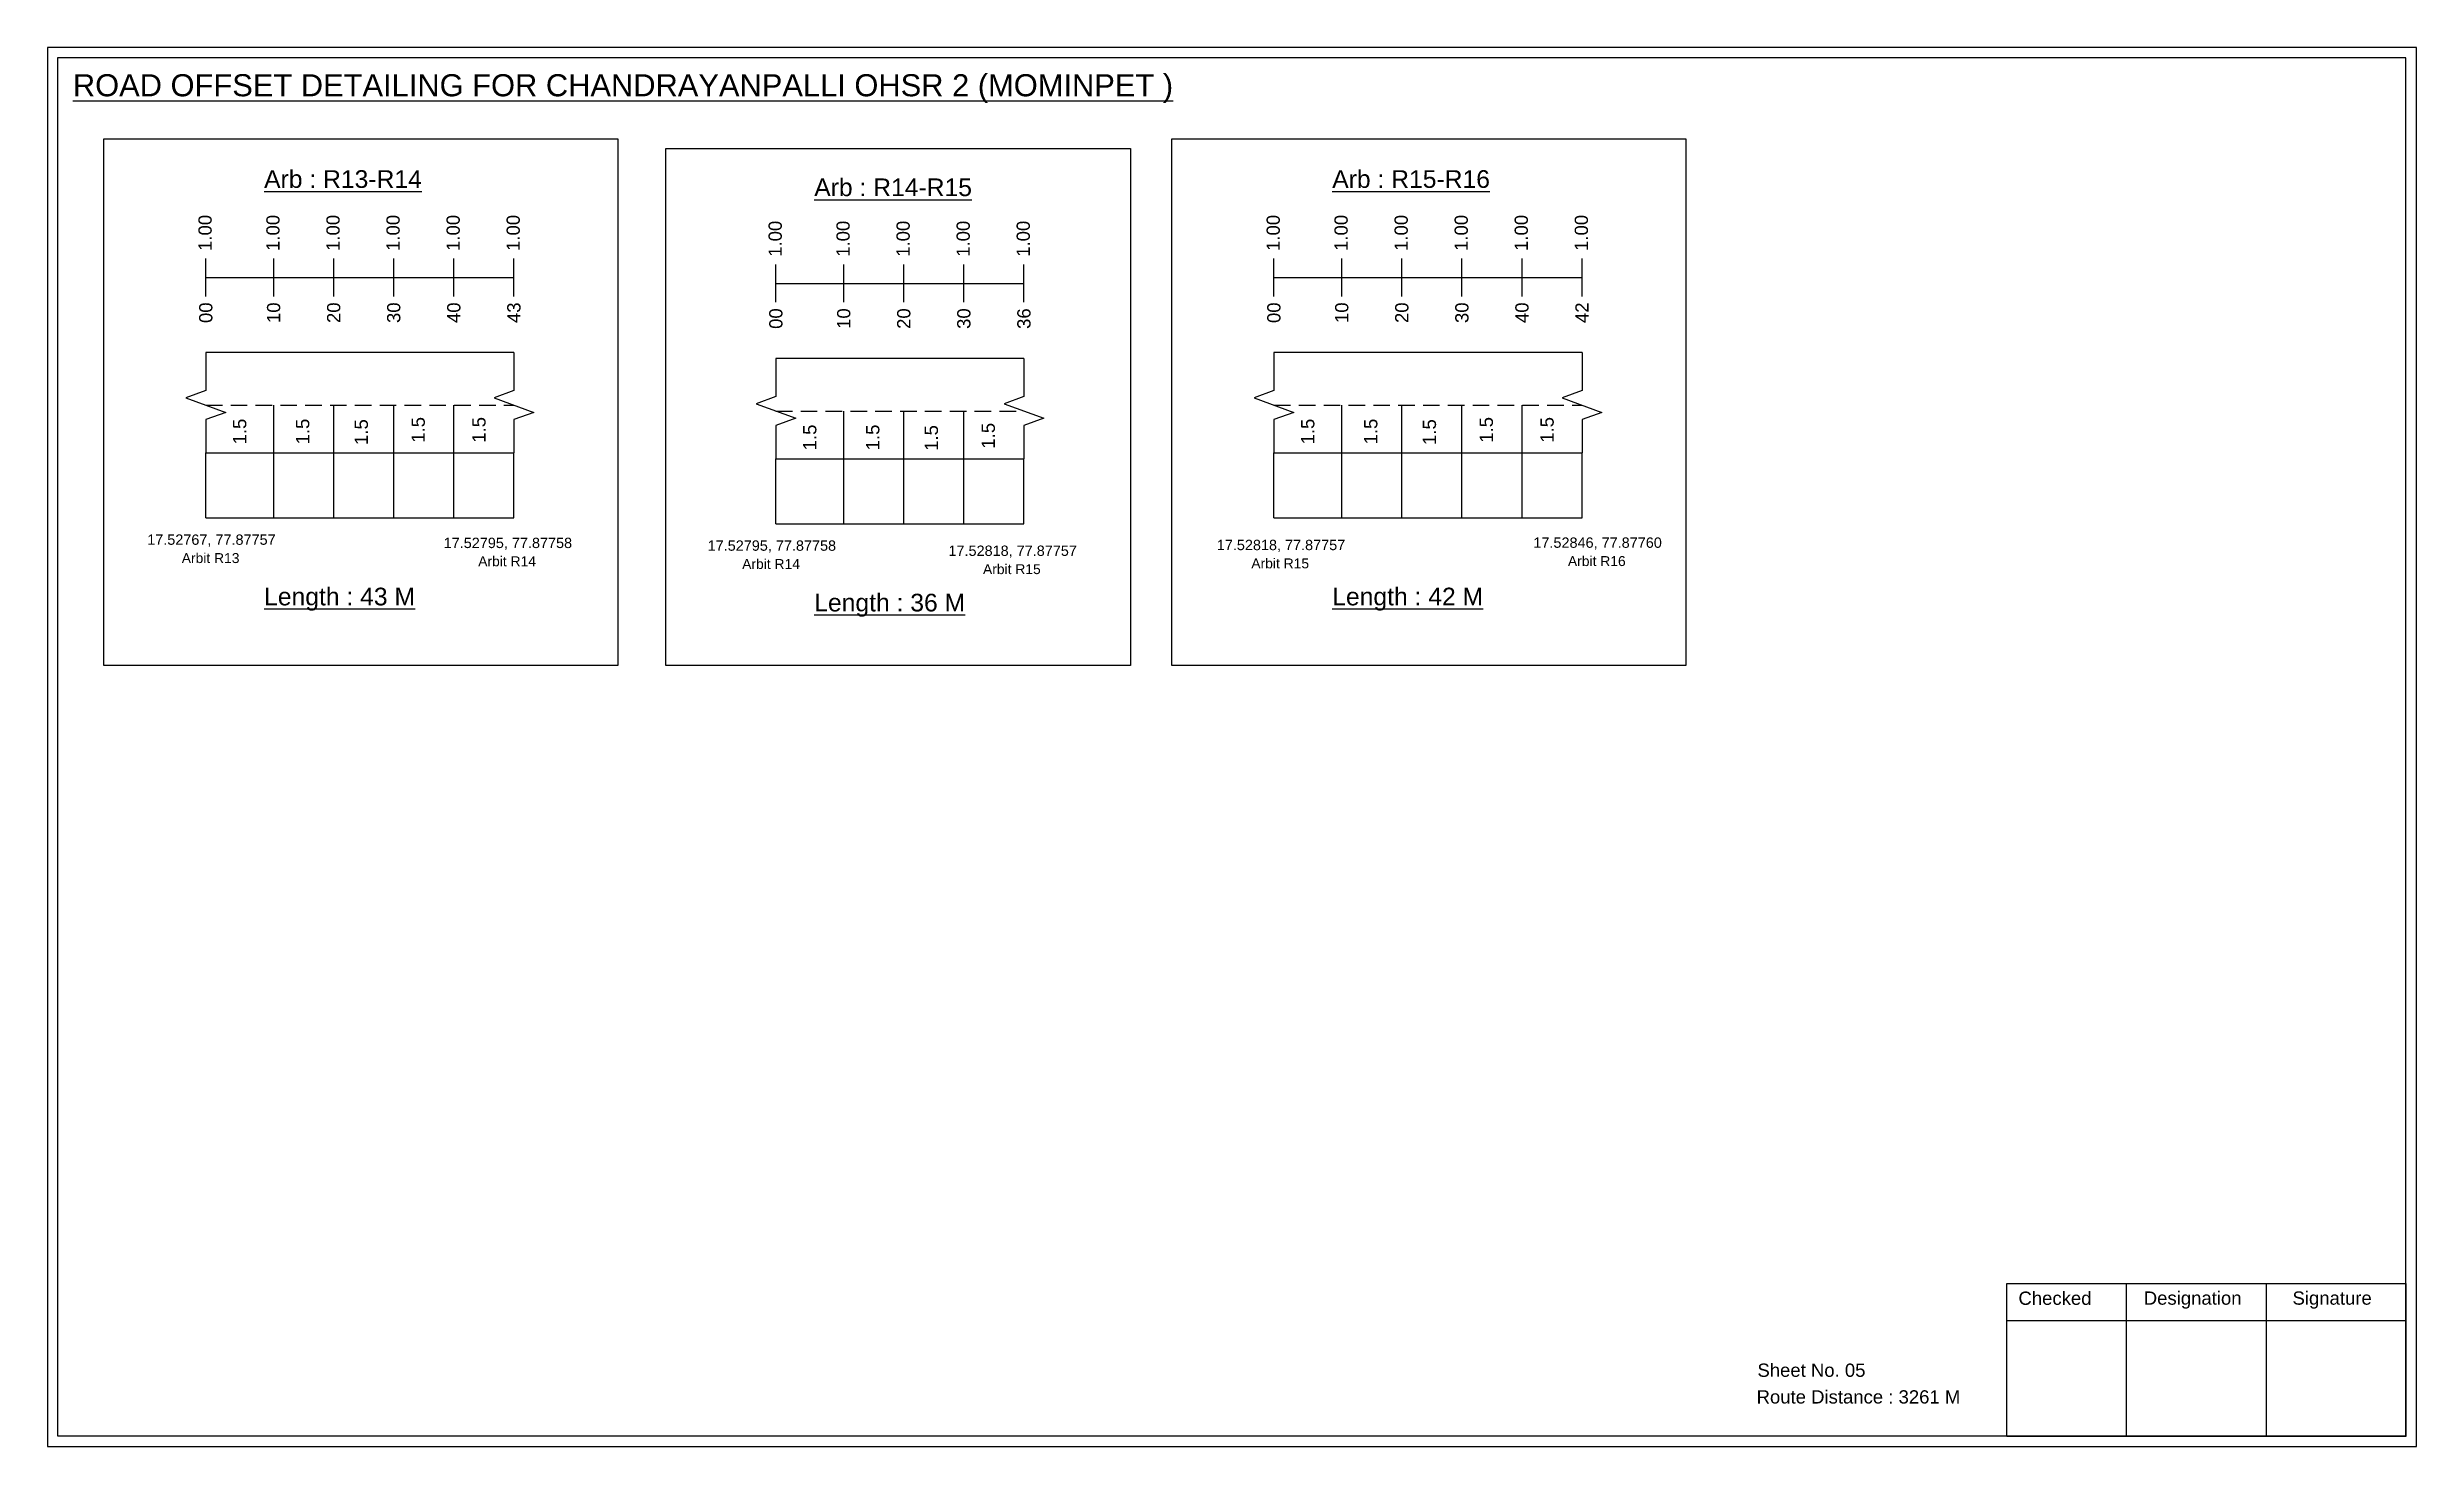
# Model space of a CAD drawing. Header units: inches. Extents: x -117 to 51867, y -12715 to 3423.
# Drawn here: x 9375 to 9912, y -2961 to -2644 of the extents above; entities that cross this region are included whole.
import ezdxf

# ---------------------------------------------------------------- set-up
doc = ezdxf.new("R2010")
doc.units = ezdxf.units.IN
doc.header["$MEASUREMENT"] = 0
doc.linetypes.add('DASHED2', pattern=[0.375, 0.25, -0.125])
doc.layers.add('PDF_Geometry', color=7, linetype='Continuous')
doc.layers.add('PDF_Text', color=5, linetype='Continuous')
doc.styles.add('PDF Arial', font='arial.ttf')
doc.styles.get("Standard").update_dxf_attribs({"font": 'arial.ttf'})

msp = doc.modelspace()

# ---------------------------------------------------------------- texts
at = {"color": 242, "true_color": 0xcd2027}
for s, height, p in [('%%UROAD OFFSET DETAILING FOR CHANDRAYANPALLI OHSR 2 (MOMINPET )', 5, (9380.82, -2655.3)), ('%%UArb : R13-R14', 4, (9424.12, -2676.03)), ('%%UArb : R14-R15', 4, (9548.69, -2677.9)), ('%%UArb : R15-R16', 4, (9665.98, -2676.03)), ('%%ULength : 43 M', 4, (9424.12, -2770.53)), ('%%ULength : 36 M', 4, (9548.69, -2771.9)), ('%%ULength : 42 M', 4, (9665.98, -2770.53))]:
    msp.add_text(s, height=height, dxfattribs=at).set_placement(p)
at = {"color": 217, "true_color": 0x93278f}
for s, p in [('1.00', (9412.25, -2690.3)), ('1.00', (9427.62, -2690.3)), ('1.00', (9441.22, -2690.3)), ('1.00', (9454.82, -2690.3)), ('1.00', (9468.42, -2690.3)), ('1.00', (9482.02, -2690.3)), ('1.00', (9654.11, -2690.3)), ('1.00', (9669.48, -2690.3)), ('1.00', (9683.08, -2690.3)), ('1.00', (9696.68, -2690.3)), ('1.00', (9710.28, -2690.3)), ('1.00', (9723.88, -2690.3)), ('1.00', (9541.34, -2691.63)), ('1.00', (9556.71, -2691.63)), ('1.00', (9570.31, -2691.63)), ('1.00', (9583.91, -2691.63)), ('1.00', (9597.51, -2691.63)), ('00', (9412.41, -2706.62)), ('10', (9427.77, -2706.62)), ('20', (9441.37, -2706.62)), ('30', (9454.97, -2706.62)), ('40', (9468.57, -2706.62)), ('43', (9482.17, -2706.62)), ('00', (9541.49, -2707.95)), ('10', (9556.86, -2707.95)), ('20', (9570.46, -2707.95)), ('30', (9584.06, -2707.95)), ('36', (9597.66, -2707.95)), ('00', (9654.26, -2706.62)), ('10', (9669.63, -2706.62)), ('20', (9683.23, -2706.62)), ('30', (9696.83, -2706.62)), ('40', (9710.43, -2706.62)), ('42', (9724.03, -2706.62))]:
    msp.add_text(s, height=3, rotation=90, dxfattribs=at).set_placement(p)
for p in [(9420.09, -2734.1), (9434.35, -2734.1), (9447.62, -2734.22), (9460.51, -2733.72), (9474.27, -2733.72), (9549.17, -2735.43), (9563.44, -2735.43), (9576.7, -2735.55), (9589.59, -2735.05), (9661.94, -2734.1), (9676.21, -2734.1), (9689.48, -2734.22), (9702.37, -2733.72), (9716.13, -2733.72)]:
    msp.add_text('1.5', height=3, rotation=90).set_placement(p)
at = {"color": 5}
for s, height, p in [('17.52767, 77.87757', 2.34, (9397.65, -2756.82)), ('17.52795, 77.87758', 2.34, (9464.78, -2757.56)), ('17.52795, 77.87758', 2.34, (9524.55, -2758.17)), ('17.52818, 77.87757', 2.34, (9579.08, -2759.33)), ('17.52818, 77.87757', 2.34, (9639.84, -2758.03)), ('17.52846, 77.87760', 2.34, (9711.53, -2757.5)), ('Arbit R13', 2.246, (9405.47, -2760.95)), ('Arbit R14', 2.246, (9472.6, -2761.68)), ('Arbit R14', 2.246, (9532.37, -2762.29)), ('Arbit R15', 2.246, (9586.9, -2763.45)), ('Arbit R15', 2.246, (9647.66, -2762.15)), ('Arbit R16', 2.246, (9719.35, -2761.63))]:
    msp.add_text(s, height=height, dxfattribs=at).set_placement(p)
for s, p in [('Sheet No. 05', (9762.26, -2945.15)), ('Route Distance : 3261 M', (9762.07, -2951.19))]:
    msp.add_text(s, height=3).set_placement(p)
at = {"layer": 'PDF_Text', "color": 7, "attachment_point": 7, "style": 'PDF Arial'}
for s, insert, char_height in [('Checked', (9821.36, -2928.9), 3.001), ('Designation', (9849.74, -2929.73), 3.0006), ('Signature', (9883.42, -2929.73), 3.001)]:
    msp.add_mtext(s, dxfattribs=dict(at, insert=insert, char_height=char_height))

# ---------------------------------------------------------------- linework, layer by layer
at = {"color": 217, "true_color": 0x93278f}
for p, q in [((9410.93, -2700.6), (9410.93, -2692.04)), ((9426.3, -2700.6), (9426.3, -2692.04)), ((9439.9, -2700.6), (9439.9, -2692.04)), ((9453.5, -2700.6), (9453.5, -2692.04)), ((9467.1, -2700.6), (9467.1, -2692.04)), ((9480.7, -2700.6), (9480.7, -2692.04)), ((9652.79, -2700.6), (9652.79, -2692.04)), ((9668.16, -2700.6), (9668.16, -2692.04)), ((9681.76, -2700.6), (9681.76, -2692.04)), ((9695.36, -2700.6), (9695.36, -2692.04)), ((9708.96, -2700.6), (9708.96, -2692.04)), ((9722.56, -2700.6), (9722.56, -2692.04)), ((9410.93, -2696.33), (9480.7, -2696.33)), ((9540.01, -2701.93), (9540.01, -2693.37)), ((9540.01, -2697.66), (9596.18, -2697.66)), ((9555.38, -2701.93), (9555.38, -2693.37)), ((9568.98, -2701.93), (9568.98, -2693.37)), ((9582.58, -2701.93), (9582.58, -2693.37)), ((9596.18, -2701.93), (9596.18, -2693.37)), ((9652.79, -2696.33), (9722.56, -2696.33))]:
    msp.add_line(p, q, dxfattribs=at)
for p, q in [((9480.7, -2713.32), (9410.93, -2713.32)), ((9722.56, -2713.32), (9652.79, -2713.32)), ((9596.18, -2714.65), (9540.01, -2714.65)), ((9426.3, -2750.74), (9426.3, -2725.21)), ((9439.9, -2750.74), (9439.9, -2725.21)), ((9453.5, -2750.74), (9453.5, -2725.21)), ((9467.1, -2750.74), (9467.1, -2725.21)), ((9668.16, -2750.74), (9668.16, -2725.21)), ((9681.76, -2750.74), (9681.76, -2725.21)), ((9695.36, -2750.74), (9695.36, -2725.21)), ((9708.96, -2750.74), (9708.96, -2725.21)), ((9555.38, -2752.07), (9555.38, -2726.54)), ((9568.98, -2752.07), (9568.98, -2726.54)), ((9582.58, -2752.07), (9582.58, -2726.54)), ((9410.93, -2736.01), (9480.7, -2736.01)), ((9410.93, -2750.74), (9410.93, -2736.01)), ((9480.7, -2750.74), (9480.7, -2736.01)), ((9652.79, -2736.01), (9722.56, -2736.01)), ((9652.79, -2750.74), (9652.79, -2736.01)), ((9722.56, -2750.74), (9722.56, -2736.01)), ((9540.01, -2737.34), (9596.18, -2737.34)), ((9540.01, -2752.07), (9540.01, -2737.34)), ((9596.18, -2752.07), (9596.18, -2737.34))]:
    msp.add_line(p, q)
at = {"linetype": 'DASHED2', "ltscale": 15}
for p, q in [((9410.93, -2725.21), (9480.7, -2725.21)), ((9652.79, -2725.21), (9722.56, -2725.21)), ((9540.01, -2726.54), (9596.18, -2726.54))]:
    msp.add_line(p, q, dxfattribs=at)
at = {"color": 5}
for p, q in [((9410.93, -2750.74), (9480.7, -2750.74)), ((9540.01, -2752.07), (9596.18, -2752.07)), ((9652.79, -2750.74), (9722.56, -2750.74))]:
    msp.add_line(p, q, dxfattribs=at)
for points in [[(9387.83, -2664.9), (9504.18, -2664.9), (9504.18, -2784.11), (9387.83, -2784.11)], [(9629.68, -2664.9), (9746.04, -2664.9), (9746.04, -2784.11), (9629.68, -2784.11)], [(9515.12, -2667.1), (9620.28, -2667.1), (9620.28, -2784.11), (9515.12, -2784.11)]]:
    msp.add_lwpolyline(points, close=True)
at = {"linetype": 'Continuous'}
for points in [[(9410.93, -2713.32), (9410.93, -2721.93), (9406.43, -2723.57), (9415.43, -2726.84), (9410.93, -2728.48), (9410.93, -2736.01)], [(9480.7, -2713.32), (9480.7, -2721.93), (9476.2, -2723.57), (9485.2, -2726.84), (9480.7, -2728.48), (9480.7, -2736.01)], [(9652.79, -2713.32), (9652.79, -2721.93), (9648.29, -2723.57), (9657.28, -2726.84), (9652.79, -2728.48), (9652.79, -2736.01)], [(9722.56, -2713.32), (9722.56, -2721.93), (9718.06, -2723.57), (9727.05, -2726.84), (9722.56, -2728.48), (9722.56, -2736.01)], [(9540.01, -2714.65), (9540.01, -2723.26), (9535.52, -2724.9), (9544.51, -2728.17), (9540.01, -2729.81), (9540.01, -2737.34)], [(9596.18, -2714.65), (9596.18, -2723.26), (9591.69, -2724.9), (9600.68, -2728.17), (9596.18, -2729.81), (9596.18, -2737.34)], [(9596.18, -2714.65), (9596.18, -2723.26), (9591.69, -2724.9), (9600.68, -2728.17), (9596.18, -2729.81), (9596.18, -2737.34)]]:
    msp.add_lwpolyline(points, dxfattribs=at)
at = {"layer": 'PDF_Geometry'}
for points in [[(9375.05, -2644.23), (9375.05, -2960.94), (9911.52, -2960.94), (9911.52, -2644.23)], [(9377.37, -2646.56), (9377.37, -2958.52), (9909.1, -2958.52), (9909.1, -2646.56)]]:
    msp.add_lwpolyline(points, close=True, dxfattribs=at)
at = {"layer": 'PDF_Geometry', "color": 242, "true_color": 0xcc1f26}
msp.add_lwpolyline([(9909.1, -2958.62), (9818.76, -2958.62), (9818.76, -2924.01), (9909.1, -2924.01)], close=True, dxfattribs=at)
for points in [[(9845.74, -2924.01), (9845.74, -2958.62)], [(9877.47, -2924.01), (9877.47, -2958.62)], [(9818.76, -2932.38), (9909.1, -2932.38)]]:
    msp.add_lwpolyline(points, dxfattribs=at)

msp.set_redraw_order([(e.dxf.handle, doc.entitydb.next_handle()) for e in msp.query("TEXT MTEXT ATTDEF DIMENSION ARC_DIMENSION")])  # texts and dimensions are drawn at this point

doc.saveas('drawing.dxf')
